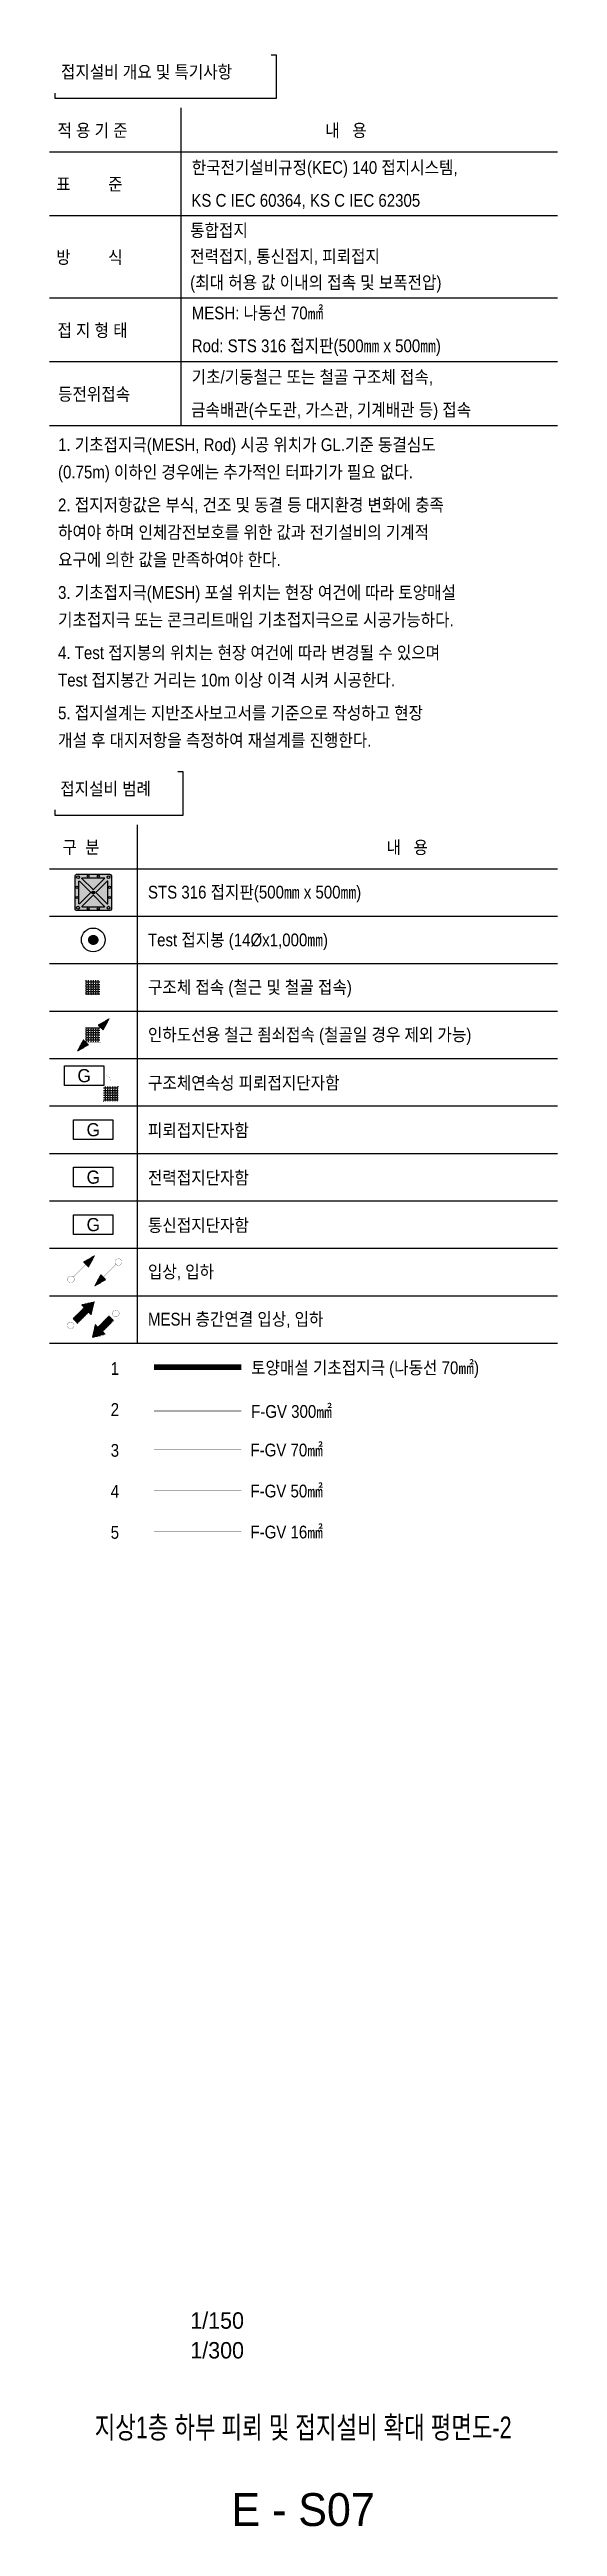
# Model space of a CAD drawing. Header units: millimetres. Extents: x 84495 to 502050, y -708375 to 1238700.
# Drawn here: x 488120 to 502050, y -517718 to -449850 of the extents above; entities that cross this region are included whole.
import ezdxf
from ezdxf.enums import TextEntityAlignment as Align

# ---------------------------------------------------------------- set-up
doc = ezdxf.new("R2010")
doc.units = ezdxf.units.MM
doc.header["$LTSCALE"] = 150
doc.set_wipeout_variables(frame=1)
for name, pattern in [('AM_ISO09W050', [22.5, 12, -1.5, 3, -1.5, 3, -1.5]), ('C2', [18.5, 13.5, -2, 1, -2]), ('HID', [2.3, 1.5, -0.8])]:
    doc.linetypes.add(name, pattern=pattern)
doc.layers.get('0').update_dxf_attribs({"lineweight": 0})
for name, color, linetype in [('------99 Grounding and Lightning', 3, 'Continuous'), ('------99 Grounding_Grounding Terminal Board_E', 3, 'Continuous'), ('------99 Grounding_Grounding Terminal Board_T', 2, 'Continuous'), ('------99 Grounding_Mesh', 6, 'Continuous'), ('-----09 E-WIRE-GV', 2, 'Continuous'), ('-----20 General Symbol', 3, 'Continuous'), ('-----29 Cable Schedule', 1, 'Continuous'), ('-----29 Indicator', 1, 'Continuous'), ('-----30 Text', 2, 'Continuous'), ('-----41 Drawing Title', 2, 'Continuous'), ('-----42 Drawing Number', 2, 'Continuous'), ('-----43 Drawing Scale', 3, 'Continuous')]:
    doc.layers.add(name, color=color, linetype=linetype)
doc.styles.add('ELEC', font='')
doc.styles.get('ELEC').set_extended_font_data('Dotum')
pattern_1 = [(179.9999999999999, (845852.5631923102, 610254.6403884122), (-1.199040866595169e-14, -6.25), [])]

msp = doc.modelspace()

# ---------------------------------------------------------------- texts
at = {"layer": '-----41 Drawing Title', "style": 'ELEC', "width": 0.75}
msp.add_text('지상1층 하부 피뢰 및 접지설비 확대 평면도-2', height=600, dxfattribs=at).set_placement((495075.0000000001, -515005.0006424573), align=Align.MIDDLE_CENTER)
at = {"layer": '-----42 Drawing Number', "style": 'ELEC'}
msp.add_text('E - S07', height=900, dxfattribs=at).set_placement((495075.0000000001, -517255.0006424573), align=Align.MIDDLE_CENTER)
at = {"layer": '-----43 Drawing Scale', "style": 'ELEC'}
for s, p in [('1/150', (491980.1153324586, -512300.0006424573)), ('1/300', (491980.1153324586, -513115.0006424573))]:
    msp.add_text(s, height=450, dxfattribs=at).set_placement(p)

# ---------------------------------------------------------------- blocks, each defined once
blk = doc.blocks.new('STS 316 접지판')
blk.add_wipeout([(-254.23034934495203, -276.33733624452725), (-269.86234969332617, -269.8623496931615), (-276.3373362445273, -254.230349344952), (-276.3373362445273, 254.23034934510702), (-269.8623496932893, 269.86234969328916), (-254.23034934513274, 276.33733624452725), (254.23034934489985, 276.33733624452725), (269.86234969317275, 269.8623496933376), (276.3373362445272, 254.2303493451327), (276.3373362445272, -254.23034934489988), (269.86234969321345, -269.86234969321345), (254.23034934489985, -276.33733624452725)])
h = blk.add_hatch(color=256)
h.dxf.hatch_style = 1
h.set_gradient(color1=(132, 132, 132), color2=(214, 214, 214), tint=1, name='SPHERICAL')
edge = h.paths.add_edge_path()
edge.add_line((-254.2303493451327, 276.3373362445273), (254.2303493448999, 276.3373362445273))
edge.add_arc((254.2303493449905, 254.2303493449905), 22.10698689953671, 3.6851588447461836e-10, 90.00000000023488, ccw=False)
edge.add_line((276.3373362445273, 254.2303493451327), (276.3373362445273, -254.2303493448999))
edge.add_arc((254.2303493448484, -254.2303493448484), 22.10698689967884, 270.00000000013335, 359.99999999986665, ccw=False)
edge.add_line((254.2303493448999, -276.3373362445273), (-254.2303493451327, -276.3373362445273))
edge.add_arc((-254.2303493449519, -254.2303493449519), 22.1069868995753, 179.9999999998651, 269.9999999995315, ccw=False)
edge.add_line((-276.3373362445273, -254.2303493448999), (-276.3373362445273, 254.2303493451327))
edge.add_arc((-254.230349345107, 254.230349345107), 22.10698689942026, 90.00000000006668, 179.9999999999334, ccw=False)
h.paths.add_polyline_path([(-168.6471212259712, 221.0698689956916), (168.6471212258728, 221.0698689956916, -0.6681786379193007), (172.5551213129218, 211.6351221837828), (-164.7391211388826, 211.6351221836876, -1.496605762665464)], flags=16)
h.paths.add_polyline_path([(221.0698689955752, 168.6471212260133), (221.0698689955752, -168.6471212258204, -0.6681786379192967), (211.6351221837117, -172.5551213128506), (211.6351221836833, 164.7391211389713, -1.496605762665428)], flags=16)
h.paths.add_polyline_path([(-172.5551213130818, -211.6351221837103), (164.739121138889, -211.6351221837658, -1.496605762665498), (168.6471212258969, -221.0698689955752), (-168.6471212259951, -221.0698689955752, -0.6681786379155966)], flags=16)
h.paths.add_polyline_path([(-221.0698689955752, 168.6471212259494, 0.02262624061155584), (-52.42046332316272, -0.1588895735904998, 1.473564411171661), (-42.98800095776096, 3.908000087132677, 0.04556364571509664)], flags=16)
h = blk.add_hatch(color=256)
h.set_gradient(color1=(255, 255, 255), tint=1, name='SPHERICAL')
edge = h.paths.add_edge_path()
edge.add_arc((-232.3604224019218, 232.3604224021547), 22.10698689956332, 0, 360)
edge = h.paths.add_edge_path()
edge.add_arc((-77.61151410499588, 248.7036026200512), 16.58024017467249, 0, 360)
edge = h.paths.add_edge_path()
edge.add_arc((77.61151410499588, 248.7036026200512), 16.58024017467249, 0, 360)
edge = h.paths.add_edge_path()
edge.add_arc((232.3604224019218, 232.3604224021547), 22.10698689956332, 0, 360)
edge = h.paths.add_edge_path()
edge.add_arc((248.7036026201677, -77.37445414834656), 16.58024017467249, 0, 360)
edge = h.paths.add_edge_path()
edge.add_arc((248.7036026201677, 77.37445414846297), 16.58024017467249, 0, 360)
edge = h.paths.add_edge_path()
edge.add_arc((-77.61151410499588, -248.7036026200512), 16.58024017467249, 0, 360)
edge = h.paths.add_edge_path()
edge.add_arc((77.61151410499588, -248.7036026200512), 16.58024017467249, 0, 360)
edge = h.paths.add_edge_path()
edge.add_arc((232.3604224019218, -232.3604224019218), 22.10698689956332, 0, 360)
edge = h.paths.add_edge_path()
edge.add_arc((-232.3604224019218, -232.3604224019218), 22.10698689956332, 0, 360)
edge = h.paths.add_edge_path()
edge.add_arc((-248.7036026201677, -77.37445414834656), 16.58024017467249, 0, 360)
edge = h.paths.add_edge_path()
edge.add_arc((-248.7036026201677, 77.37445414846297), 16.58024017467249, 0, 360)
edge = h.paths.add_edge_path()
edge.add_arc((0, 0), 22.10698689956332, 0, 360)
h = blk.add_hatch(color=256)
h.set_gradient(color1=(255, 255, 255), tint=1, name='SPHERICAL')
edge = h.paths.add_edge_path()
edge.add_arc((-248.7036026201677, -77.37445414834656), 16.58024017467249, 0, 360)
edge = h.paths.add_edge_path()
edge.add_arc((-248.7036026201677, 77.37445414846297), 16.58024017467249, 0, 360)
edge = h.paths.add_edge_path()
edge.add_arc((-232.3604224019218, 232.3604224021547), 22.10698689956332, 0, 360)
edge = h.paths.add_edge_path()
edge.add_arc((-77.61151410499588, 248.7036026200512), 16.58024017467249, 0, 360)
edge = h.paths.add_edge_path()
edge.add_arc((77.61151410499588, 248.7036026200512), 16.58024017467249, 0, 360)
edge = h.paths.add_edge_path()
edge.add_arc((0, 0), 22.10698689956332, 0, 360)
edge = h.paths.add_edge_path()
edge.add_arc((232.3604224019218, 232.3604224021547), 22.10698689956332, 0, 360)
h = blk.add_hatch(color=256)
h.set_gradient(color1=(132, 132, 132), one_color=1, tint=1, name='SPHERICAL')
edge = h.paths.add_edge_path()
edge.add_arc((0, 0), 22.10698689956332, 0, 360)
for points in [[(-254.2303493451327, 276.3373362445273), (254.2303493448999, 276.3373362445273, -0.4142135623724131), (276.3373362445273, 254.2303493451327), (276.3373362445273, -254.2303493448999, -0.4142135623717313), (254.2303493448999, -276.3373362445273), (-254.2303493451327, -276.3373362445273, -0.4142135623713902), (-276.3373362445273, -254.2303493448999), (-276.3373362445273, 254.2303493451327, -0.4142135623724131), (-254.2303493451327, 276.3373362445273, 0.03322532718839104)], [(-221.0698689955752, -168.647121225833), (-221.0698689955752, 168.6471212259494, -0.6681786379209829), (-211.6351221837103, 172.5551213130821), (-42.98800095776096, 3.908000087132677, -0.4142135623663441), (-42.98800095776096, -3.908000086899847), (-211.6351221837103, -172.5551213128492, -0.6681786379186013), (-221.0698689955752, -168.647121225833, -0.01628135856837271)], [(-168.6471212259494, 221.0698689956916), (168.6471212259494, 221.0698689956916, -0.6681786379209829), (172.5551213128492, 211.6351221837103), (3.908000086899847, 42.98800095776096, -0.4142135623663441), (-3.908000087132677, 42.98800095776096), (-172.5551213130821, 211.6351221837103, -0.6681786379186013), (-168.6471212259494, 221.0698689956916, -0.01628135856837271)], [(221.0698689955752, -168.647121225833), (221.0698689955752, 168.6471212259494, 0.6681786379209829), (211.6351221837103, 172.5551213130821), (42.98800095776096, 3.908000087132677, 0.4142135623663441), (42.98800095776096, -3.908000086899847), (211.6351221837103, -172.5551213128492, 0.6681786379186013), (221.0698689955752, -168.647121225833, 0.01628135856837271)], [(-168.6471212259494, -221.0698689955752), (168.6471212259494, -221.0698689955752, 0.6681786379209829), (172.5551213128492, -211.6351221837103), (3.908000086899847, -42.98800095776096, 0.4142135623663441), (-3.908000087132677, -42.98800095776096), (-172.5551213130821, -211.6351221837103, 0.6681786379186013), (-168.6471212259494, -221.0698689955752, 0.01628135856837271)]]:
    blk.add_lwpolyline(points, format="xyb")
for centre, radius in [((-248.7036026201677, 77.37445414846297), 16.58024017467249), ((-232.3604224019218, 232.3604224021547), 22.10698689956332), ((-77.61151410499588, 248.7036026200512), 16.58024017467249), ((0, 0), 22.10698689956332), ((77.61151410499588, 248.7036026200512), 16.58024017467249), ((232.3604224019218, 232.3604224021547), 22.10698689956332), ((248.7036026201677, 77.37445414846297), 16.58024017467249), ((-248.7036026201677, -77.37445414834656), 16.58024017467249), ((-232.3604224019218, -232.3604224019218), 22.10698689956332), ((-77.61151410499588, -248.7036026200512), 16.58024017467249), ((77.61151410499588, -248.7036026200512), 16.58024017467249), ((232.3604224019218, -232.3604224019218), 22.10698689956332), ((248.7036026201677, -77.37445414834656), 16.58024017467249)]:
    blk.add_circle(centre, radius)
blk = doc.blocks.new('구조체접속')
h = blk.add_hatch()
h.set_pattern_fill('ANGLE', color=1, scale=200)
h.set_pattern_definition([(0, (0, 0), (0, 55.00000000000001), [40, -15]), (90, (0, 0), (-55.00000000000001, 3.367778697655222e-15), [40, -15])])
h.paths.add_polyline_path([(167.9582408342976, 167.9582408345304), (-167.9582408342976, 167.9582408345304), (-167.9582408342976, -167.9582408345304), (167.9582408342976, -167.9582408345304)])
at = {"color": 1}
for p, q in [((165.7713816303294, 167.9582408345304), (167.9582408342976, 165.7713816306787)), ((-167.9582408342976, -166.3619488581317), (-166.3619488601107, -167.9582408345304))]:
    blk.add_line(p, q, dxfattribs=at)
at = {"color": 1, "const_width": 2}
blk.add_lwpolyline([(167.9582408342976, 167.9582408345304), (-167.9582408342976, 167.9582408345304), (-167.9582408342976, -167.9582408345304), (167.9582408342976, -167.9582408345304)], close=True, dxfattribs=at)
blk = doc.blocks.new("'인하도선용 수직철근 또는 철골")
h = blk.add_hatch()
h.set_pattern_fill('ANSI31', color=256, scale=50, angle=134.9999999999999)
h.set_pattern_definition(pattern_1)
h.paths.add_polyline_path([(290.9137412012788, 292.8227659411496), (180.1441234042868, 88.58906193077564), (87.60995904251467, 181.1232262925478)])
h = blk.add_hatch()
h.set_pattern_fill('ANSI31', color=256, scale=50, angle=134.9999999999999)
h.set_pattern_definition(pattern_1)
h.paths.add_polyline_path([(-290.9137412012788, -292.8227659411496), (-180.1441234042868, -88.58906193077564), (-87.60995904251467, -181.1232262925478)])
at = {"const_width": 3.925695822086273}
for points in [[(292.5549369868822, 293.49469833076), (181.1232262923149, 87.6099590427475), (87.60995904251467, 181.1232262925478), (292.5549369868822, 293.49469833076)], [(-292.5549369868822, -293.49469833076), (-181.1232262923149, -87.6099590427475), (-87.60995904251467, -181.1232262925478), (-292.5549369868822, -293.49469833076)]]:
    blk.add_lwpolyline(points, dxfattribs=at)
at = {"xscale": 0.8, "yscale": 0.8, "zscale": 0.8}
blk.add_blockref('구조체접속', (0, 0), dxfattribs=at)
blk = doc.blocks.new('입상입하1')
h = blk.add_hatch()
h.set_pattern_fill('ANSI31', color=256, scale=50, angle=134.9999999999999)
h.set_pattern_definition([(179.9999999999999, (845993.8846444692, 610394.1301227347), (-1.199040866595169e-14, -6.25), [])])
h.paths.add_polyline_path([(432.2351933603641, 432.3125002636807), (321.4655755633721, 228.0787962533068), (228.9314112016, 320.6129606150789)])
at = {"const_width": 3.925695822086273}
blk.add_lwpolyline([(0, 61.33123636746313, -0.9999999999999998), (0, -61.33123636746313, -0.9999999999999998), (0, 61.33123636746313)], format="xyb", dxfattribs=at)
for points in [[(43.36773313395679, 43.36773313407321), (274.7721859082812, 274.7721859083977)], [(433.8763891459676, 432.9844326532912), (322.4446784514003, 227.0996933652787), (228.9314112016, 320.6129606150789), (433.8763891459676, 432.9844326532912)]]:
    blk.add_lwpolyline(points, dxfattribs=at)
blk = doc.blocks.new('입상입하2')
h = blk.add_hatch()
h.set_pattern_fill('ANSI31', color=256, scale=100, angle=134.9999999999999)
h.set_pattern_definition([(179.9999999999999, (0, 0), (-2.398081733190338e-14, -12.5), [])])
h.paths.add_polyline_path([(326.3466895811725, 242.3424039755482), (376.9136040065205, 191.775489549269), (433.4304108995711, 433.430410899804), (191.7754895490362, 376.9136040067533), (242.3424039758975, 326.3466895801248), (39.49851613619833, 123.5028017404256), (123.5028017392615, 39.4985161359655)])
at = {"const_width": 3.925695822086273}
blk.add_lwpolyline([(1.164153218269348e-10, 61.33123636769596, -0.9999999999999998), (-1.164153218269348e-10, -61.33123636746313, -0.9999999999999998), (1.164153218269348e-10, 61.33123636769596)], format="xyb", dxfattribs=at)
blk.add_lwpolyline([(376.9136040065205, 191.775489549269), (326.3466895811725, 242.3424039755482), (123.5028017392615, 39.49851613596547), (39.4985161361983, 123.5028017404256), (242.3424039758975, 326.3466895801248), (191.7754895490361, 376.9136040067533), (433.4304108995711, 433.430410899804)], close=True, dxfattribs=at)
blk = doc.blocks.new('A$Cbdca0f5f')
at = {"color": 0}
blk.add_lwpolyline([(-360, -360), (-360, 0), (360, 0), (360, -360)], close=True, dxfattribs=at)
at = {"color": 0, "style": 'ELEC'}
blk.add_text('G', height=240, dxfattribs=at).set_placement((0, -180), align=Align.MIDDLE)
blk = doc.blocks.new('구조체연속성 TEST 단자함')
at = {"const_width": 2}
blk.add_lwpolyline([(490.5793618453899, -199.9999999999418), (490.5793618453899, -99.99999999994179, 0.4142135623730951), (390.5793618453899, 5.820766091346741e-11), (360, 3.855690284912065e-11)], format="xyb", dxfattribs=at)
at = {"layer": '------99 Grounding_Grounding Terminal Board_E'}
blk.add_blockref('A$Cbdca0f5f', (0, 180), dxfattribs=at)
at = {"xscale": 0.8, "yscale": 0.8, "zscale": 0.8}
blk.add_blockref('구조체접속', (490.5793618453899, -334.3665926675894), dxfattribs=at)
blk = doc.blocks.new('접지봉')
at = {"linetype": 'HID', "ltscale": 200}
h = blk.add_hatch(color=256, dxfattribs=at)
h.dxf.hatch_style = 1
edge = h.paths.add_edge_path()
edge.add_arc((0, 0), 102.4511151655567, 0, 360)
blk.add_circle((0, 0), 270.6951988140391)
blk.add_circle((0, 0), 102.4511151655567, dxfattribs=at)
blk = doc.blocks.new('A13')
blk.add_lwpolyline([(-299.9999999999996, 0), (-299.9999999999996, 300), (300.0000000000004, 300), (300.0000000000004, 0)], close=True)
at = {"style": 'ELEC'}
blk.add_text('G', height=200, dxfattribs=at).set_placement((0, 150), align=Align.MIDDLE)
blk = doc.blocks.new('A$C8673a4d5')
blk.add_wipeout([(-32960.76151524263, -47989.70659467892), (-32960.76151525104, -50363.30731968893), (-32660.761515250197, -50363.30731968998), (-32660.761515251263, -50663.30731968835), (-25624.015959993867, -50663.30731972074), (-25624.015959985452, -48289.70659471073), (-25924.015959983823, -48289.706594709685), (-25924.01595998276, -47989.706594711315)]).dxf.layer = '-----29 Cable Schedule'
blk.add_wipeout([(-32960.76151524395, -51191.835740305585), (-5099.99999999838, -51191.83574041047), (-5100.000000142203, -91305.46200252404), (-32960.76151539628, -91305.46200243276)]).dxf.layer = '-----29 Cable Schedule'
at = {"layer": '-----29 Cable Schedule'}
blk.add_lwpolyline([(-32660.76151524656, -50363.30731968884), (-32660.76151524772, -50663.30731968884), (-25624.0159599903, -50663.30731972144), (-25624.01595998192, -48289.70659471001), (-25924.01595998192, -48289.70659470884)], dxfattribs=at)
for points in [[(-32960.76151523872, -47989.70659467866), (-25924.015959980334, -47989.70659471105), (-25924.015959988745, -50363.30731972071), (-32960.76151524713, -50363.30731968832)], [(-32960.76151524929, -51192.668077417926), (-5100.000000001377, -51192.66807752263), (-5100.000000170644, -91306.29433963895), (-32960.76151540158, -91306.29433954772)]]:
    blk.add_wipeout(points).dxf.layer = '-----29 Cable Schedule'
at = {"layer": '-----09 E-WIRE-GV', "color": 6, "linetype": 'AM_ISO09W050', "ltscale": 0.5, "const_width": 300}
blk.add_lwpolyline([(-27238.4155355268, -80908.25097234621), (-22438.00113526963, -80908.25097238114)], dxfattribs=at)
at = {"layer": '-----09 E-WIRE-GV', "color": 1, "linetype": 'C2', "ltscale": 0.5, "const_width": 30}
blk.add_lwpolyline([(-27238.41553553542, -83303.82561566336), (-22438.00113527825, -83303.82561569828)], dxfattribs=at)
at = {"layer": '-----09 E-WIRE-GV', "color": 3, "linetype": 'C2', "ltscale": 0.5, "const_width": 30}
blk.add_lwpolyline([(-27238.4155355431, -85417.26692750845), (-22438.00113528593, -85417.26692754337)], dxfattribs=at)
at = {"layer": '-----09 E-WIRE-GV', "color": 4, "linetype": 'C2', "ltscale": 0.5, "const_width": 30}
blk.add_lwpolyline([(-27238.41553555102, -87664.41078770864), (-22438.00113529385, -87664.41078774356)], dxfattribs=at)
at = {"layer": '-----09 E-WIRE-GV', "color": 2, "linetype": 'C2', "ltscale": 0.5, "const_width": 30}
blk.add_lwpolyline([(-27238.4155355587, -89911.55464790952), (-22438.00113530153, -89911.55464794445)], dxfattribs=at)
at = {"layer": '-----29 Cable Schedule'}
blk.add_line((-28160.76151524935, -51192.66807744442), (-28160.76151536414, -79592.66807744442), dxfattribs=at)
for points in [[(-32960.76151525797, -53592.6680774272), (-5100.000000010361, -53592.66807753174)], [(-32960.76151526868, -56192.6680774272), (-5100.000000021071, -56192.66807753174)], [(-32960.76151527915, -58792.6680774272), (-5100.000000031549, -58792.66807753174)], [(-32960.76151528987, -61392.6680774272), (-5100.000000042259, -61392.66807753174)], [(-32960.76151530058, -63992.6680774272), (-5100.000000052969, -63992.66807753174)], [(-32960.76151531105, -66592.6680774272), (-5100.000000063446, -66592.66807753174)], [(-32960.76151532735, -69192.6680774272), (-5100.000000079744, -69192.66807753174)], [(-32960.76151534365, -71792.6680774272), (-5100.000000096043, -71792.66807753174)], [(-32960.76151533736, -74392.6680774272), (-5100.000000089756, -74392.66807753174)], [(-32960.76151535925, -76992.6680774272), (-5100.000000111642, -76992.66807753174)], [(-32960.76151536973, -79592.6680774272), (-5100.00000012212, -79592.66807753174)]]:
    blk.add_lwpolyline(points, dxfattribs=at)
at = {"layer": '------99 Grounding and Lightning'}
for name, p, xscale, yscale, zscale in [('접지봉', (-30560.7615152738, -57492.66807743558), 2.4, 2.4, 2.4), ('구조체접속', (-30560.76151528451, -60092.66807743558), 2.4, 2.4, 2.4), ("'인하도선용 수직철근 또는 철골", (-30560.76151529522, -62692.66807743558), 3, 3, 3), ('구조체연속성 TEST 단자함', (-31062.31140430094, -64931.43736148486), 3, 3, 3)]:
    blk.add_blockref(name, p, dxfattribs=dict(at, xscale=xscale, yscale=yscale, zscale=zscale))
at = {"layer": '------99 Grounding_Grounding Terminal Board_E', "xscale": 3, "yscale": 3, "zscale": 3}
for p in [(-30560.76151532205, -67352.66807743674), (-30560.76151533265, -69952.66807743674)]:
    blk.add_blockref('A$Cbdca0f5f', p, dxfattribs=at)
at = {"layer": '------99 Grounding_Grounding Terminal Board_T', "xscale": 3.6, "yscale": 3.6, "zscale": 3.6}
blk.add_blockref('A13', (-30560.76151534324, -73632.66807743674), dxfattribs=at)
at = {"layer": '-----20 General Symbol', "xscale": 3, "yscale": 3, "zscale": 3}
for name, p in [('입상입하1', (-31786.48436623308, -76094.59134513768)), ('입상입하2', (-31798.01420199274, -78616.46488397173))]:
    blk.add_blockref(name, p, dxfattribs=at)
at = {"layer": '-----20 General Symbol', "xscale": 3, "yscale": 3, "zscale": 3, "rotation": 179.9999999997969}
for name, p in [('입상입하1', (-29184.46544273486, -75140.17158801877)), ('입상입하2', (-29323.50882873064, -77968.87127090059))]:
    blk.add_blockref(name, p, dxfattribs=at)
at = {"layer": '-----30 Text', "style": 'ELEC', "width": 0.9}
for s, p in [('접지설비 범례', (-32369.01917239031, -49206.16048979457)), ('구  분', (-32253.15281959772, -52407.95340351714)), ('내   용', (-14473.26151525378, -52422.32161009707)), ('STS 316 접지판(500㎜ x 500㎜)', (-27560.76151526891, -54875.24280570797)), ('Test 접지봉 (14Øx1,000㎜)', (-27560.7615152738, -57492.66807745607)), ('구조체 접속 (철근 및 철골 접속)', (-27560.7615152901, -60083.49688179465)), ('인하도선용 철근 죔쇠접속 (철골일 경우 제외 가능)', (-27560.76151530081, -62683.49688179465)), ('구조체연속성 피뢰접지단자함', (-27560.76151531152, -65330.57568614208)), ('피뢰접지단자함', (-27560.76151532223, -67930.57568614208)), ('전력접지단자함', (-27560.76151533294, -70530.57568614208)), ('통신접지단자함', (-27560.76151534318, -73130.57568614208)), ('입상, 입하', (-27560.76151534831, -75675.24280570657)), ('MESH 층간연결 입상, 입하', (-27560.76151535902, -78275.24280570657)), ('토양매설 기초접지극 (나동선 70㎟)', (-21904.19087851303, -80937.75978293298)), ('F-GV 300㎟ ', (-21904.19087852164, -83333.33442623242)), ('F-GV 70㎟', (-21940.03128423727, -85446.77573807775)), ('F-GV 50㎟', (-21940.03128424519, -87693.91959827793)), ('F-GV 16㎟', (-21940.03128425287, -89941.06345847882))]:
    blk.add_text(s, height=700, dxfattribs=at).set_placement(p, align=Align.MIDDLE_LEFT)
for points, layer in [([(-32960.76151524796, -11902.961810506473), (-5100.00000000265, -11902.961810483423), (-5099.999999991982, -47689.706594642965), (-32960.76151524583, -47689.706594678806)], '-----29 Cable Schedule'), ([(-30090.084883932996, -83689.12331338039), (-30090.084883929547, -82715.55138327998), (-29246.94686004976, -82228.76541823245), (-28403.808836173233, -82715.55138328596), (-28403.808836176682, -83689.12331338579), (-29246.94686005666, -84175.9092784333)], '-----29 Indicator'), ([(-30090.084883956515, -90430.55489398165), (-30090.084883953066, -89456.98296388124), (-29246.94686007328, -88970.19699883371), (-28403.808836196753, -89456.98296388722), (-28403.8088362002, -90430.55489398705), (-29246.94686008018, -90917.34085903456)], '-----29 Indicator')]:
    blk.add_wipeout(points).dxf.layer = layer
at = {"layer": '------99 Grounding_Mesh', "xscale": 3.6, "yscale": 3.6, "zscale": 3.6}
blk.add_blockref('STS 316 접지판', (-30560.76151526332, -54892.66807743558), dxfattribs=at)
at = {"layer": '-----30 Text', "style": 'ELEC', "width": 0.9}
for s, p in [('2', (-29603.41013210382, -83226.07926113838)), ('5', (-29603.41013212757, -89960.17388521838))]:
    blk.add_text(s, height=700, dxfattribs=at).set_placement(p, align=Align.MIDDLE_LEFT)
for points, layer in [([(-32960.76151524796, -11902.96181052964), (-5100, -11902.961810506575), (-5100.000000014819, -47689.706594668416), (-32960.761515245846, -47689.706594704185)], '-----29 Cable Schedule'), ([(-30090.084883924847, -81441.9794531795), (-30090.084883921398, -80468.40752307909), (-29246.94686004161, -79981.62155803156), (-28403.808836165084, -80468.40752308507), (-28403.808836168533, -81441.9794531849), (-29246.946860048512, -81928.76541823242)], '-----29 Indicator'), ([(-30090.084883948595, -88183.41103378146), (-30090.084883945146, -87209.83910368105), (-29246.94686006536, -86723.05313863352), (-28403.808836188833, -87209.83910368703), (-28403.808836192282, -88183.41103378686), (-29246.94686007226, -88670.19699883438)], '-----29 Indicator')]:
    blk.add_wipeout(points).dxf.layer = layer
at = {"layer": '-----29 Cable Schedule'}
for points in [[(-32960.76151524796, -14302.96181052993), (-5100.000000000349, -14302.96181050688)], [(-32960.76151524796, -17802.96181052993), (-5100.000000000349, -17802.96181050688)], [(-32960.76151524796, -22302.96181052993), (-5100.000000000349, -22302.96181050688)], [(-32960.76151524796, -25802.96181052993), (-5100.000000000349, -25802.96181050688)], [(-32960.76151524796, -29302.96181052993), (-5100.000000000349, -29302.96181050688)]]:
    blk.add_lwpolyline(points, dxfattribs=at)
at = {"layer": '-----30 Text', "style": 'ELEC', "width": 0.9}
for s, p in [('적 용 기 준', (-32525.43542829095, -13132.61534313951)), ('내   용', (-17833.84114410295, -13132.61534313951)), ('한국전기설비규정(KEC) 140 접지시스템,', (-25160.76151524796, -15165.49577792105)), ('표         준', (-32593.91368916197, -16072.52702792105)), ('KS C IEC 60364, KS C IEC 62305', (-25182.32385773523, -16965.49577792105)), ('통합접지', (-25245.34031959783, -18608.63502757624)), ('방         식', (-32593.91368916197, -20082.61534313881)), ('전력접지, 통신접지, 피뢰접지 ', (-25245.34031959783, -20035.53653879068)), ('(최대 허용 값 이내의 접촉 및 보폭전압)', (-25245.34031959783, -21462.43805000512)), ('MESH: 나동선 70㎟', (-25160.76151524796, -23135.53653879068)), ('접 지 형 태', (-32525.43542829095, -24090.86941922549)), ('Rod: STS 316 접지판(500㎜ x 500㎜)', (-25160.76151524796, -24935.53653879068)), ('등전위접속', (-32491.19629785544, -27582.61534313881)), ('기초/기둥철근 또는 철골 구조체 접속,', (-25160.76151524796, -26643.79061487806)), ('금속배관(수도관, 가스관, 기계배관 등) 접속', (-25197.33479045829, -28443.79061487806)), ('1. 기초접지극(MESH, Rod) 시공 위치가 GL.기준 동결심도', (-32491.19629784438, -30352.96181052993)), ('(0.75m) 이하인 경우에는 추가적인 터파기가 필요 없다.', (-32491.19629784438, -31852.96181052993)), ('2. 접지저항값은 부식, 건조 및 동결 등 대지환경 변화에 충족', (-32491.19629784438, -33652.96181052993)), ('하여야 하며 인체감전보호를 위한 값과 전기설비의 기계적 ', (-32491.19629784438, -35152.96181052993)), ('요구에 의한 값을 만족하여야 한다.', (-32491.19629784438, -36652.96181052993)), ('3. 기초접지극(MESH) 포설 위치는 현장 여건에 따라 토양매설', (-32491.19629784438, -38452.96181052993)), ('기초접지극 또는 콘크리트매입 기초접지극으로 시공가능하다.', (-32491.19629784438, -39952.96181052993)), ('4. Test 접지봉의 위치는 현장 여건에 따라 변경될 수 있으며', (-32491.19629784438, -41752.96181052993)), ('Test 접지봉간 거리는 10m 이상 이격 시켜 시공한다.', (-32491.19629784438, -43252.96181052993)), ('5. 접지설계는 지반조사보고서를 기준으로 작성하고 현장 ', (-32491.19629784438, -45052.96181052993)), ('개설 후 대지저항을 측정하여 재설계를 진행한다.', (-32491.19629784438, -46552.96181052993)), ('1', (-29603.41013209591, -80978.9354009375)), ('4', (-29603.41013211965, -87713.03002501819))]:
    blk.add_text(s, height=700, dxfattribs=at).set_placement(p, align=Align.MIDDLE_LEFT)
for points, layer in [([(-32960.76151524857, -8700.00032778643), (-32960.76151524857, -11073.601052794605), (-32660.76151524484, -11073.601052794605), (-32660.76151524484, -11373.601052796468), (-20506.4389096722, -11373.601052796468), (-20506.4389096722, -9000.000327784568), (-20806.438909675926, -9000.000327784568), (-20806.438909675926, -8700.00032778643)], '-----29 Cable Schedule'), ([(-30090.084883940915, -85936.26717358058), (-30090.084883937467, -84962.69524348016), (-29246.94686005768, -84475.90927843263), (-28403.808836181153, -84962.69524348615), (-28403.808836184602, -85936.26717358598), (-29246.94686006458, -86423.05313863349)], '-----29 Indicator')]:
    blk.add_wipeout(points).dxf.layer = layer
at = {"layer": '-----29 Cable Schedule'}
for points in [[(-32660.76151524796, -11073.6010527967), (-32660.76151524796, -11373.6010527967), (-20506.43890967345, -11373.6010527967), (-20506.43890967345, -9000.000327785267), (-20806.43890967345, -9000.000327785267)], [(-25760.76151524796, -11902.96181052993), (-25760.76151524796, -29302.96181052993)]]:
    blk.add_lwpolyline(points, dxfattribs=at)
at = {"layer": '-----30 Text', "style": 'ELEC', "width": 0.9}
blk.add_text('3', height=700, dxfattribs=at).set_placement((-29603.41013211174, -85465.27475177338), align=Align.MIDDLE_LEFT)
blk.add_wipeout([(-32960.76151524857, -8700.00032778643), (-20806.438909674063, -8700.00032778643), (-20806.438909674063, -11073.601052796468), (-32960.76151524857, -11073.601052796468)]).dxf.layer = '-----29 Cable Schedule'
blk.add_text('접지설비 개요 및 특기사항', height=700, dxfattribs=at).set_placement((-32330.88282115696, -9924.708298990037), align=Align.MIDDLE_LEFT)

# ---------------------------------------------------------------- block references
at = {"layer": '-----29 Cable Schedule', "xscale": 0.5, "yscale": 0.5, "zscale": 0.5}
msp.add_blockref('A$C8673a4d5', (504599.9999999999, -445499.9999999997), dxfattribs=at)

msp.set_redraw_order([(e.dxf.handle, doc.entitydb.next_handle()) for e in msp.query("TEXT MTEXT ATTDEF DIMENSION ARC_DIMENSION")])  # texts and dimensions are drawn at this point

doc.saveas('drawing.dxf')
